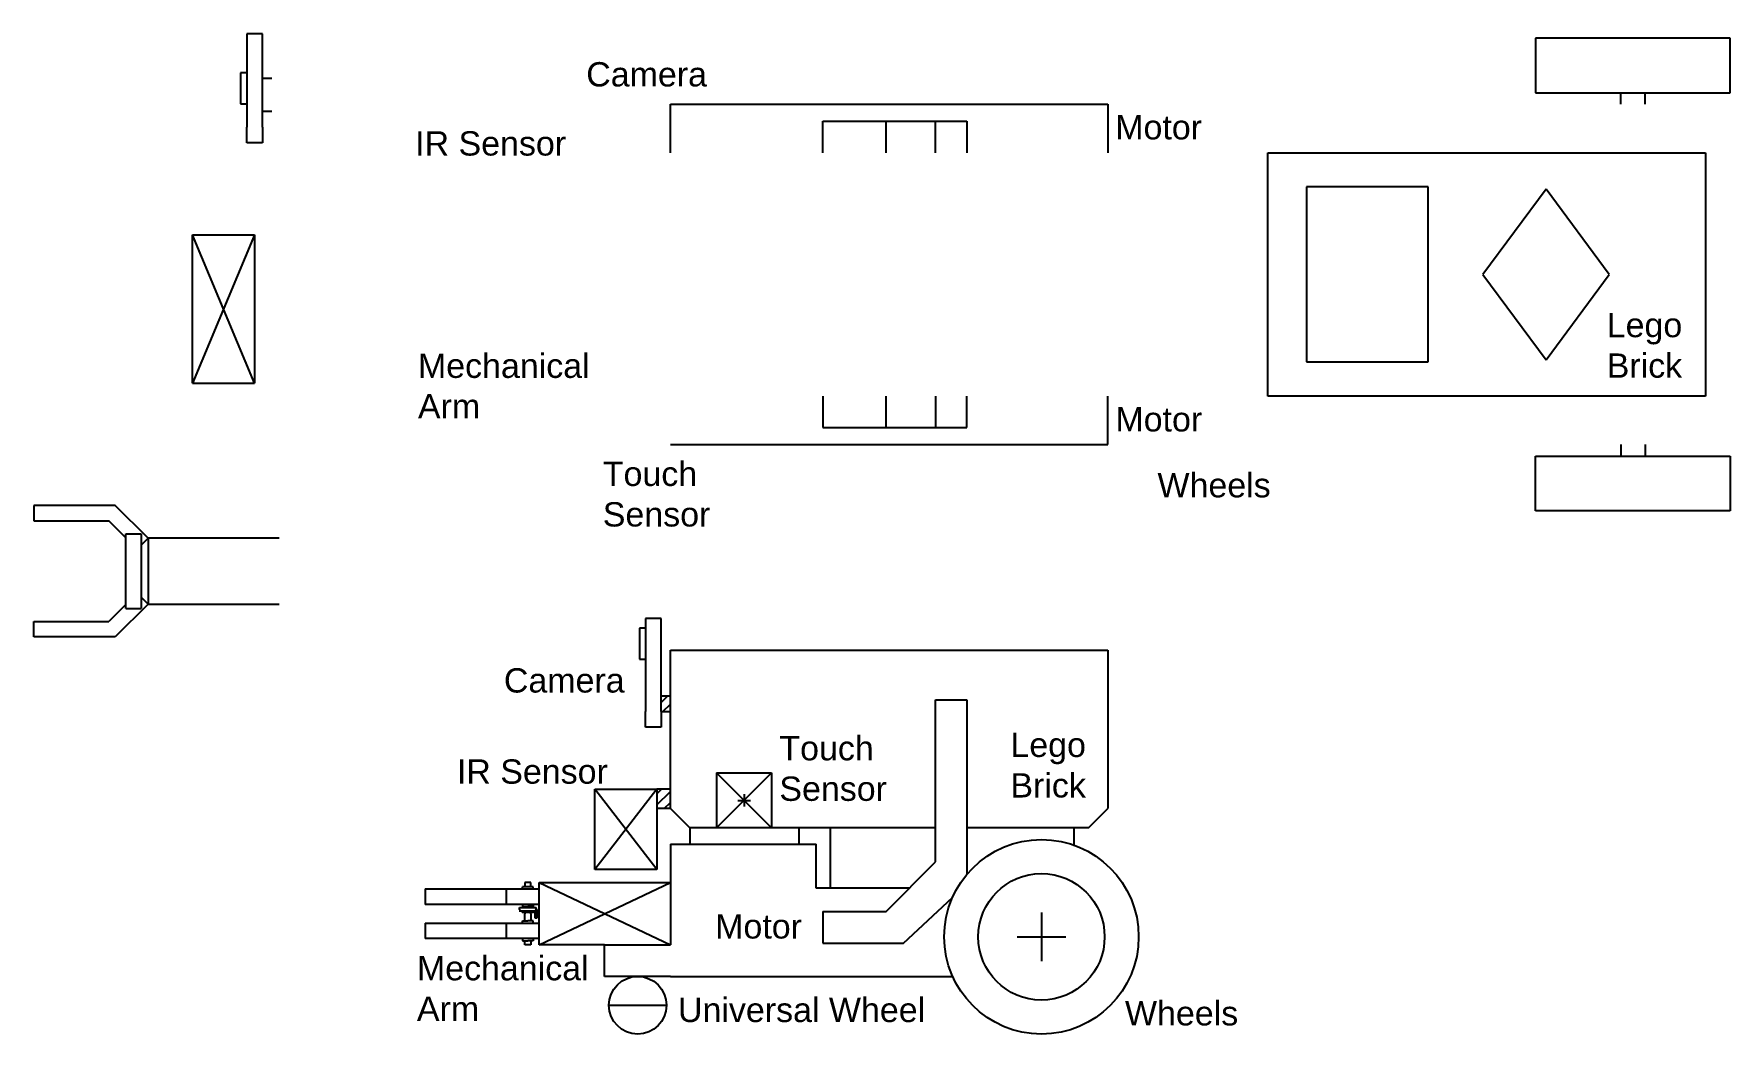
# Model space of a CAD drawing. Header units: millimetres. Extents: x 68880 to 359474, y 66195 to 102684.
# Drawn here: x 304883 to 359474, y 67687 to 99869 of the extents above; entities that cross this region are included whole.
import ezdxf

# ---------------------------------------------------------------- set-up
doc = ezdxf.new("R2010")
doc.units = ezdxf.units.MM
doc.linetypes.add('ACAD_ISO04W100', pattern=[30, 24, -3, 0, -3])
doc.layers.add('细线', color=7, linetype='Continuous', lineweight=25)
doc.styles.get("Standard").update_dxf_attribs({"font": 'arial.ttf'})

msp = doc.modelspace()

# ---------------------------------------------------------------- texts
at = {"layer": '细线', "char_height": 782.35, "attachment_point": 1}
for s, width, insert in [('\\pxql;Camera', 4243.54, (322659, 98961)), ('\\pxql;Motor', 4243.54, (339685, 97258)), ('\\pxql;IR Sensor', 5360.5, (317152, 96738)), ('\\pxql;Lego Brick', 2777.84, (355504, 90893)), ('Mechanical Arm', 6007.09, (317242, 89583)), ('\\pxql;Motor', 4243.54, (339691, 87860)), ('\\pxql;Touch Sensor', 5248, (323192, 86106)), ('\\pxql;Wheels', 4243.54, (341045, 85739)), ('\\pxql;Camera', 4243.54, (320008, 79459)), ('\\pxql;Touch Sensor', 5248, (328875, 77278)), ('\\pxql;Lego Brick', 3380.84, (336311, 77386)), ('\\pxql;IR Sensor', 5010.09, (318496, 76526)), ('\\pxql;Motor', 4243.54, (326809, 71544)), ('Mechanical Arm', 782.35, (317209, 70199)), ('\\pxql;Universal Wheel', 8035.89, (325612, 68856)), ('\\pxql;Wheels', 4243.54, (339999, 68748))]:
    msp.add_mtext_dynamic_manual_height_columns(s, width=width, gutter_width=196, heights=[0], dxfattribs=dict(at, insert=insert))

# ---------------------------------------------------------------- hatches: boundary and pattern name
at = {"layer": '细线'}
h = msp.add_hatch(dxfattribs=at)
h.set_pattern_fill('ANSI31', color=256, scale=78.23499, angle=360)
h.set_pattern_definition([(45, (170483.33, 0), (-175.64256, 175.64256), [])])
h.paths.add_polyline_path([(325368, 78563), (325068, 78563), (325068, 78063), (325368, 78063)])
h.paths.add_polyline_path([(325368, 75563), (324935, 75563), (324935, 74944), (325368, 74944)])
h = msp.add_hatch(dxfattribs=at)
h.set_pattern_fill('ANSI31', color=256, scale=8.7)
h.set_pattern_definition([(45, (210101.26, 0), (-19.532057, 19.532057), [])])
h.paths.add_polyline_path([(321149, 71595), (321076, 71595), (321076, 71560), (321076, 71525), (321149, 71525)])

# ---------------------------------------------------------------- linework, layer by layer
for p, q in [((312235, 99869), (311735, 99869)), ((311735, 99869), (311735, 96869)), ((312235, 96869), (312235, 99869)), ((353215, 99736), (353215, 97977)), ((359474, 99736), (353215, 99736)), ((359474, 97977), (359474, 99736)), ((311735, 98619), (311535, 98619)), ((311535, 98619), (311535, 97619)), ((312235, 98446), (312535, 98446)), ((353215, 97977), (359474, 97977)), ((355953, 97606), (355953, 97977)), ((356736, 97606), (356736, 97977)), ((311535, 97619), (311735, 97619)), ((312235, 97381), (312535, 97381)), ((325368, 96041), (325368, 97606)), ((325368, 97606), (328626, 97606)), ((328626, 97606), (339450, 97606)), ((339450, 97606), (339450, 96041)), ((311735, 96369), (311735, 96869)), ((312235, 96869), (312235, 96369)), ((330275, 96041), (330275, 97058)), ((330275, 97058), (333895, 97058)), ((332316, 96041), (332316, 97058)), ((333895, 96041), (333895, 97058)), ((333895, 97058), (334912, 97058)), ((334912, 97058), (334912, 96041)), ((312235, 96369), (311735, 96369)), ((344600, 88218), (344600, 96041)), ((344600, 96041), (358682, 96041)), ((358682, 96041), (358682, 88218)), ((345841, 94946), (345841, 89313)), ((349752, 94946), (345841, 94946)), ((349752, 89313), (349752, 94946)), ((353551, 94873), (351517, 92129)), ((355586, 92129), (353551, 94873)), ((309986, 88632), (309986, 93405)), ((309986, 93405), (311983, 93405)), ((311983, 88632), (309986, 93405)), ((311983, 93405), (309986, 88632)), ((311983, 93405), (311983, 88632)), ((351517, 92129), (353551, 89386)), ((353551, 89386), (355586, 92129)), ((345841, 89313), (349752, 89313)), ((309986, 88632), (311983, 88632)), ((330275, 88218), (330275, 87200)), ((332316, 87200), (332316, 88218)), ((333895, 88218), (333895, 87200)), ((334912, 87200), (334912, 88218)), ((339450, 86653), (339450, 88218)), ((358682, 88218), (344600, 88218)), ((330275, 87200), (333895, 87200)), ((333895, 87200), (334912, 87200)), ((325368, 86653), (339450, 86653)), ((353215, 84522), (353215, 86281)), ((353215, 86281), (359474, 86281)), ((355953, 86653), (355953, 86281)), ((356736, 86653), (356736, 86281)), ((359474, 86281), (359474, 84522)), ((307496, 84700), (304883, 84700)), ((304883, 84700), (304883, 84200)), ((308560, 83643), (307496, 84700)), ((304883, 84200), (307289, 84200)), ((307838, 83656), (307289, 84200)), ((359474, 84522), (353215, 84522)), ((307838, 81380), (307838, 83787)), ((307838, 83787), (308338, 83787)), ((308338, 83787), (308338, 81380)), ((308560, 83643), (308338, 83417)), ((312779, 83643), (308560, 83643)), ((308560, 83643), (308560, 81524)), ((307838, 81511), (307289, 80967)), ((308560, 81524), (307496, 80467)), ((307838, 81380), (308338, 81380)), ((308560, 81524), (308338, 81750)), ((308560, 81524), (312779, 81524)), ((304883, 80467), (304883, 80967)), ((304883, 80967), (307289, 80967)), ((325068, 81063), (324568, 81063)), ((324568, 81063), (324568, 78063)), ((325068, 78063), (325068, 81063)), ((307496, 80467), (304883, 80467)), ((324568, 80753), (324368, 80753)), ((324368, 80753), (324368, 79753)), ((324368, 79753), (324568, 79753)), ((325368, 80038), (339450, 80038)), ((325368, 74944), (325368, 80038)), ((339450, 80038), (339450, 74944)), ((325368, 78563), (325068, 78563)), ((333895, 73230), (333895, 78437)), ((333895, 78437), (334912, 78437)), ((334912, 78437), (334912, 72828)), ((324568, 77563), (324568, 78063)), ((325068, 77563), (324568, 77563)), ((325068, 78063), (325368, 78063)), ((325068, 78063), (325068, 77563)), ((326856, 76092), (328626, 76092)), ((326856, 76092), (326856, 74323)), ((326856, 74323), (328626, 76092)), ((326856, 76092), (328626, 74323)), ((328626, 76092), (328626, 74323)), ((322938, 72980), (322938, 75563)), ((322938, 75563), (324935, 75563)), ((324935, 72980), (322938, 75563)), ((324935, 75563), (322938, 72980)), ((324935, 75563), (324935, 72980)), ((325368, 75563), (324935, 75563)), ((327741, 75407), (327741, 75007)), ((325368, 74944), (324935, 74944)), ((325996, 74323), (325368, 74944)), ((327541, 75207), (327941, 75207)), ((338823, 74323), (339450, 74944)), ((333895, 74323), (325996, 74323)), ((325996, 74323), (325996, 73798)), ((329502, 74323), (329502, 73798)), ((330505, 74323), (330505, 72377)), ((338823, 74323), (334912, 74323)), ((338368, 73762), (338368, 74323)), ((325368, 73798), (325368, 70560)), ((325368, 73798), (330064, 73798)), ((330064, 72377), (330064, 73798)), ((332316, 71634), (333895, 73230)), ((324935, 72980), (322938, 72980)), ((317471, 72360), (321149, 72360)), ((317471, 72360), (317471, 71860)), ((320085, 72360), (320085, 71860)), ((320949, 72430), (320613, 72430)), ((320613, 72360), (320613, 72430)), ((320881, 72560), (320681, 72560)), ((320681, 72560), (320681, 72430)), ((320881, 72430), (320881, 72560)), ((320949, 72360), (320949, 72430)), ((321149, 70560), (321149, 72560)), ((321149, 72560), (325368, 72560)), ((321149, 72560), (325368, 70560)), ((321149, 70560), (325368, 72560)), ((333051, 72377), (330064, 72377)), ((332869, 70617), (334449, 72085)), ((321149, 71860), (317471, 71860)), ((320516, 71696), (320516, 71755)), ((320516, 71755), (320781, 71755)), ((320597, 71615), (320516, 71696)), ((320597, 71615), (320964, 71615)), ((320613, 71860), (320613, 71790)), ((320613, 71790), (320781, 71790)), ((320681, 71790), (320681, 71755)), ((320681, 71615), (320681, 71560)), ((320681, 71330), (320681, 71560)), ((320949, 71790), (320781, 71790)), ((320781, 71755), (321046, 71755)), ((320881, 71755), (320881, 71790)), ((320881, 71560), (320881, 71615)), ((320881, 71560), (320881, 71330)), ((320949, 71860), (320949, 71790)), ((320964, 71615), (321046, 71696)), ((321006, 71656), (321006, 71425)), ((321046, 71696), (321046, 71755)), ((321076, 71696), (321046, 71696)), ((321076, 71560), (321076, 71696)), ((321149, 71595), (321076, 71595)), ((321076, 71425), (321076, 71560)), ((321076, 71525), (321149, 71525)), ((330275, 71634), (332316, 71634)), ((330275, 71634), (330275, 70617)), ((337310, 71599), (337310, 70035)), ((317471, 71260), (321149, 71260)), ((317471, 71260), (317471, 70760)), ((320085, 71260), (320085, 70760)), ((320613, 71260), (320613, 71330)), ((320613, 71330), (320781, 71330)), ((320949, 71330), (320781, 71330)), ((320949, 71260), (320949, 71330)), ((321006, 71425), (321076, 71425)), ((321149, 70760), (317471, 70760)), ((320613, 70760), (320613, 70690)), ((320613, 70690), (320781, 70690)), ((320681, 70560), (320681, 70690)), ((320881, 70560), (320681, 70560)), ((320949, 70690), (320781, 70690)), ((320881, 70690), (320881, 70560)), ((320949, 70760), (320949, 70690)), ((323249, 70560), (321149, 70560)), ((323249, 69543), (323249, 70560)), ((323249, 70560), (325368, 70560)), ((330275, 70617), (332869, 70617)), ((336527, 70817), (338092, 70817)), ((325368, 69543), (323249, 69543)), ((325368, 69543), (334451, 69543)), ((323389, 68615), (325245, 68615))]:
    msp.add_line(p, q, dxfattribs=at)
at = {"layer": '细线', "linetype": 'ACAD_ISO04W100'}
for p, q in [((320495, 71656), (321095, 71656)), ((320989, 71465), (321095, 71465))]:
    msp.add_line(p, q, dxfattribs=at)
at = {"layer": '细线'}
for centre, radius in [((337310, 70817), 3129), ((337310, 70817), 2034), ((324317, 68615), 928)]:
    msp.add_circle(centre, radius, dxfattribs=at)

msp.set_redraw_order([(e.dxf.handle, doc.entitydb.next_handle()) for e in msp.query("TEXT MTEXT ATTDEF DIMENSION ARC_DIMENSION")])  # texts and dimensions are drawn at this point

doc.saveas('drawing.dxf')
